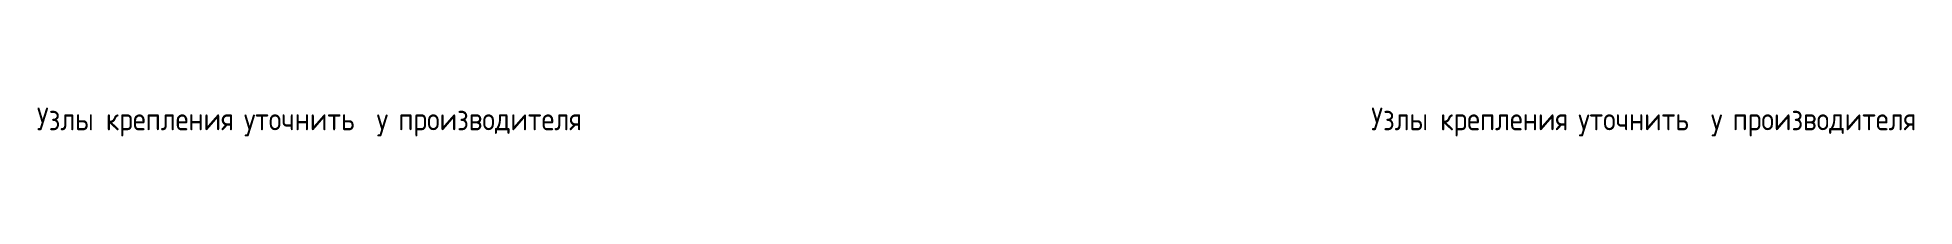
# Model space of a CAD drawing. Header units: millimetres. Extents: x 35124 to 170704, y -1987 to 12522.
# Drawn here: x 108799 to 114988, y 12426 to 12522 of the extents above; entities that cross this region are included whole.
import ezdxf

# ---------------------------------------------------------------- set-up
doc = ezdxf.new("R2010")
doc.units = ezdxf.units.MM
doc.layers.add('G-ANNO-TEXT', color=7, linetype='Continuous', lineweight=9)
doc.styles.add('GOST Common_4', font='GOST_Common.ttf', dxfattribs={"width": 0.9, "height": 75})

msp = doc.modelspace()

# ---------------------------------------------------------------- texts
at = {"layer": 'G-ANNO-TEXT', "char_height": 75, "attachment_point": 1, "style": 'GOST Common_4'}
for s, insert, width in [('Узлы', (108796.2306, 12521.6596), 247.120172), ('\\fGOST Common|b0|i0|c204|p34|;\\W.9; ', (109000.1252, 12521.6596), 28.86075), ('\\fGOST Common|b0|i0|c204|p34|;\\W.9; ', (109455.5392, 12521.6596), 28.86075), ('\\fGOST Common|b0|i0|c204|p34|;\\W.9; ', (109893.0939, 12521.6596), 28.86075), ('\\fGOST Common|b0|i0|c204|p34|;\\W.9; ', (109964.5314, 12521.6596), 28.86075), ('производителя', (109988.3439, 12521.6596), 770.221266), ('Узлы', (113196.2306, 12521.6596), 247.120172), ('\\fGOST Common|b0|i0|c204|p34|;\\W.9; ', (113400.1252, 12521.6596), 28.86075), ('\\fGOST Common|b0|i0|c204|p34|;\\W.9; ', (113855.5392, 12521.6596), 28.86075), ('\\fGOST Common|b0|i0|c204|p34|;\\W.9; ', (114293.0939, 12521.6596), 28.86075), ('\\fGOST Common|b0|i0|c204|p34|;\\W.9; ', (114364.5314, 12521.6596), 28.86075), ('производителя', (114388.3439, 12521.6596), 770.221266), ('крепления', (109023.9377, 12521.6596), 523.101094), ('уточнить', (109479.3517, 12521.6596), 501.455531), ('\\fGOST Common|b0|i0|c204|p34|;\\W.9;у', (109916.9064, 12521.6596), 57.7215), ('крепления', (113423.9377, 12521.6596), 523.101094), ('уточнить', (113879.3517, 12521.6596), 501.455531), ('\\fGOST Common|b0|i0|c204|p34|;\\W.9;у', (114316.9064, 12521.6596), 57.7215)]:
    msp.add_mtext(s, dxfattribs=dict(at, insert=insert, width=width))

doc.saveas('drawing.dxf')
